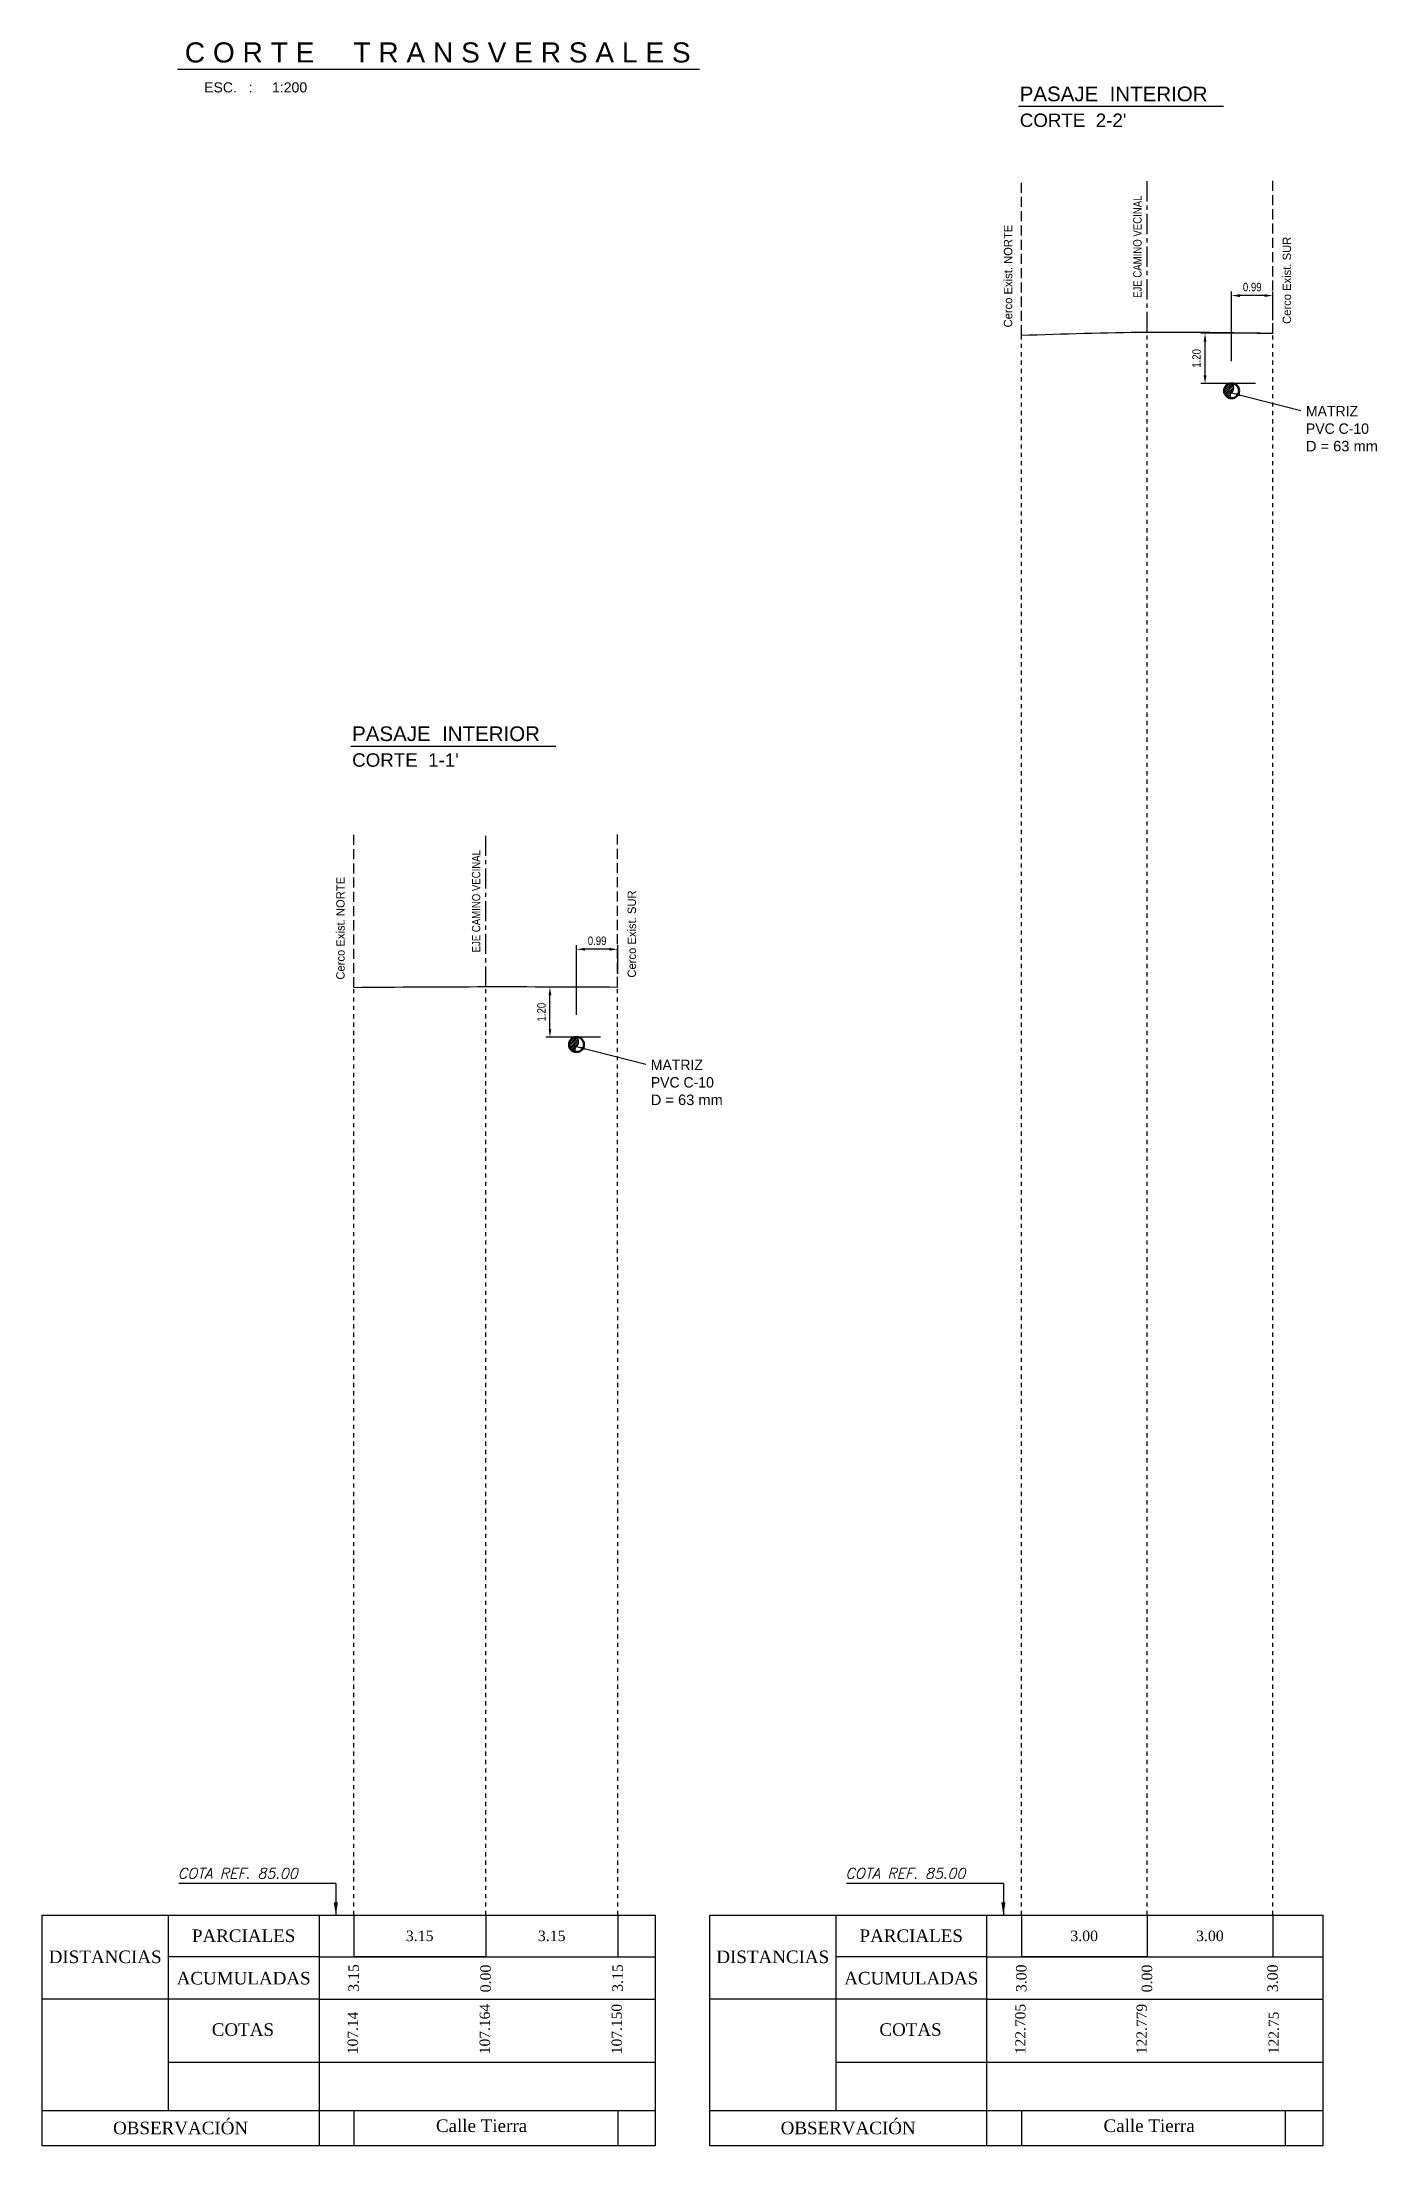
# Model space of a CAD drawing. Header units: metres. Extents: x 244933 to 246143, y 6126180 to 6128142.
# Drawn here: x 245228.3 to 245260.1, y 6126192.9 to 6126243.1 of the extents above; entities that cross this region are included whole.
import ezdxf

# ---------------------------------------------------------------- set-up
doc = ezdxf.new("R2010")
doc.units = ezdxf.units.M
doc.header["$LTSCALE"] = 2
doc.header["$MEASUREMENT"] = 0
doc.header["$PDMODE"] = 34
doc.header["$PDSIZE"] = 0.066667
for name, pattern in [('ACAD_ISO02W100', [15, 12, -3]), ('ACAD_ISO04W100', [30, 24, -3, 0, -3]), ('CENTER', [2, 1.25, -0.25, 0.25, -0.25])]:
    doc.linetypes.add(name, pattern=pattern)
doc.layers.get('Defpoints').update_dxf_attribs({"linetype": 'CONTINUOUS'})
for name, color, linetype in [('0_COTA', 7, 'CONTINUOUS'), ('0_TEXTO', 7, 'CONTINUOUS'), ('CB_CERCO-ALAMBRADO', 2, 'Cerco'), ('CERCO', 153, 'CERCO_A1'), ('CORTE-TRNV', 7, 'CONTINUOUS'), ('kilometro', 7, 'CONTINUOUS'), ('LONG_01-DIST-PAR', 7, 'CONTINUOUS'), ('LONG_02-DIST-ACUM', 7, 'CONTINUOUS'), ('TRANS_03-COTA-CANAL-BORDE', 7, 'CONTINUOUS'), ('TRANSVERSALES', 7, 'CONTINUOUS')]:
    doc.layers.add(name, color=color, linetype=linetype)
doc.layers.add('AS-PVC0200', color=1, linetype='CONTINUOUS', lineweight=50)
doc.styles.add('01_Párrafo', font='ARIALN.TTF', dxfattribs={"height": 0.002})
doc.styles.add('2-100', font='ARIALN.TTF', dxfattribs={"height": 0.2})
doc.styles.add('ARIAL', font='arial.ttf', dxfattribs={"height": 7})
doc.styles.add('estilo2', font='romantic.ttf')
doc.styles.add('ITALIC', font='ITALIC')
doc.linetypes.add('Cerco', pattern='A,0.0123,[130,ltypeshp.shx,S=0.001,R=-45,X=0,Y=0],0,[130,ltypeshp.shx,S=0.001,R=45,X=0,Y=0],0.0001', length=0.0124)
doc.linetypes.add('CERCO_A1', pattern='A,7.5,["X",Standard,S=2,R=0,X=0,Y=-1],7.5', length=15)
doc.dimstyles.new('100', dxfattribs={"dimscale": 100, "dimtxt": 0.2, "dimasz": 0.002, "dimexe": 0.001, "dimexo": 0.003, "dimgap": 0.001, "dimtad": 1, "dimzin": 0, "dimdsep": 46, "dimtxsty": '2-100', "dimcen": 0, "dimclrd": 256, "dimclre": 256, "dimclrt": 256, "dimadec": 0, "dimazin": 0, "dimtfac": 1, "dimtix": 1, "dimtmove": 0, "dimatfit": 2, "dimfxl": 1, "dimtolj": 1, "dimtzin": 0, "dimarcsym": 0})
doc.dimstyles.new('100$7', dxfattribs={"dimscale": 100, "dimtxt": 0.2, "dimasz": 0.002, "dimexe": 0.001, "dimexo": 0.004, "dimgap": 0.001, "dimtad": 0, "dimzin": 0, "dimdsep": 46, "dimtxsty": '2-100', "dimcen": 0, "dimclrd": 256, "dimclre": 256, "dimclrt": 256, "dimadec": 0, "dimazin": 0, "dimtfac": 1, "dimtmove": 0, "dimatfit": 2, "dimfxl": 1, "dimtolj": 1, "dimtzin": 0, "dimarcsym": 0})
doc.dimstyles.new('Dim_Trans-100-Acum', dxfattribs={"dimscale": 100, "dimtxt": 0.002, "dimasz": 0.002, "dimexe": 0.001, "dimexo": 0.003, "dimgap": 0.001, "dimtad": 0, "dimjust": 4, "dimzin": 0, "dimdsep": 46, "dimtxsty": 'Standard', "dimblk": 'NONE', "dimcen": 0, "dimse1": 1, "dimse2": 1, "dimsd1": 1, "dimsd2": 1, "dimclrd": 256, "dimclre": 256, "dimclrt": 256, "dimadec": 0, "dimazin": 0, "dimtp": 95, "dimtfac": 1, "dimtix": 1, "dimtofl": 0, "dimtmove": 1, "dimatfit": 2, "dimldrblk": 'NONE', "dimfxl": 0.003, "dimfxlon": 1, "dimtolj": 1, "dimtzin": 12, "dimlwd": -1, "dimlwe": -1, "dimarcsym": 0})

msp = doc.modelspace()

# ---------------------------------------------------------------- texts
at = {"layer": '0_TEXTO', "style": '01_Párrafo'}
for p in [(245254.501, 6126237.014), (245238.718, 6126221.393)]:
    msp.add_text('EJE CAMINO VECINAL', height=0.2, rotation=90, dxfattribs=at).set_placement(p)
at = {"layer": 'CORTE-TRNV', "color": 5, "style": 'ARIAL'}
msp.add_text('C O R T E     T R A N S V E R S A L E S', height=0.48, dxfattribs=at).set_placement((245231.666, 6126242.633))
at = {"layer": 'CORTE-TRNV', "color": 7, "style": 'ARIAL'}
for s, height, p in [('ESC.   :     1:200', 0.24, (245232.126, 6126241.919)), ('PASAJE  INTERIOR ', 0.35, (245251.591, 6126241.708)), ("CORTE  2-2'", 0.32, (245251.593, 6126241.094)), ('PASAJE  INTERIOR ', 0.35, (245235.659, 6126226.438)), ("CORTE  1-1'", 0.32, (245235.66, 6126225.825))]:
    msp.add_text(s, height=height, dxfattribs=at).set_placement(p)
at = {"layer": 'CORTE-TRNV', "color": 7, "char_height": 0.25, "attachment_point": 4, "style": 'ARIAL'}
for insert in [(245258.422, 6126233.892), (245242.787, 6126218.29)]:
    msp.add_mtext('{\\fCentury Gothic|b0|i0|c0|p34;\\C256;MATRIZ\\PPVC C-10 \\P\\A1;\\fArial|b0|i0|c0|p34;\\C7;D = 63 mm}', dxfattribs=dict(at, insert=insert))
at = {"layer": 'LONG_02-DIST-ACUM', "style": 'estilo2'}
for s, p in [('107.14', (245235.796, 6126195.097, 0.489)), ('107.164', (245238.946, 6126195.097, 0.489)), ('107.150', (245242.096, 6126195.097, 0.489)), ('122.705', (245251.729, 6126195.097, 0.489)), ('122.779', (245254.624, 6126195.097, 0.489)), ('122.75', (245257.774, 6126195.097, 0.489))]:
    msp.add_text(s, height=0.2446, rotation=90, dxfattribs=at).set_placement(p)
at = {"layer": 'TRANS_03-COTA-CANAL-BORDE'}
for s, p in [('Cerco Exist. NORTE', (245251.413, 6126236.309)), ('Cerco Exist. SUR', (245258.067, 6126236.394)), ('Cerco Exist. NORTE', (245235.48, 6126220.744)), ('Cerco Exist. SUR', (245242.433, 6126220.792))]:
    msp.add_text(s, height=0.2, rotation=90, dxfattribs=at).set_placement(p)
at = {"layer": 'TRANSVERSALES'}
for s, height, style, p in [('COTA REF. 85.00', 0.25, 'ITALIC', (245231.5, 6126199.29)), ('COTA REF. 85.00', 0.25, 'ITALIC', (245247.433, 6126199.29)), ('Calle Tierra', 0.3, 'estilo2', (245237.659, 6126193.24)), ('Calle Tierra', 0.3, 'estilo2', (245253.592, 6126193.24))]:
    msp.add_text(s, height=height, dxfattribs=dict(at, style=style)).set_placement(p)
at = {"layer": 'TRANSVERSALES', "char_height": 0.3, "width": 3.6, "attachment_point": 5, "style": 'estilo2'}
for s, insert in [('\\pxqc;PARCIALES', (245233.07, 6126197.922)), ('\\pxqc;PARCIALES', (245249.002, 6126197.922)), ('\\pxqc;DISTANCIAS', (245229.765, 6126197.419)), ('\\pxqc;DISTANCIAS', (245245.697, 6126197.419)), ('\\pxqc;ACUMULADAS', (245233.07, 6126196.909)), ('\\pxqc;ACUMULADAS', (245249.002, 6126196.909)), ('\\pxqc;COTAS', (245233.052, 6126195.683)), ('\\pxqc;COTAS', (245248.985, 6126195.683)), ('OBSERVACIÓN', (245231.565, 6126193.333)), ('OBSERVACIÓN', (245247.497, 6126193.333))]:
    msp.add_mtext(s, dxfattribs=dict(at, insert=insert))

# ---------------------------------------------------------------- blocks, each defined once
blk = doc.blocks.new('*D107')
at = {"layer": 'Defpoints', "color": 0, "transparency": 16777216}
for p in [(245238.847, 6126198.419), (245238.847, 6126198.419), (245238.847, 6126197.419)]:
    blk.add_point(p, dxfattribs=at)
at = {"layer": 'LONG_02-DIST-ACUM', "transparency": 16777216}
for q in [(245238.747, 6126197.419), (245238.947, 6126197.419)]:
    blk.add_line((245238.847, 6126197.419), q, dxfattribs=at)
at = {"layer": 'LONG_02-DIST-ACUM', "transparency": 16777216, "insert": (245238.847, 6126196.904), "char_height": 0.25, "attachment_point": 5, "rotation": 90, "style": 'estilo2'}
blk.add_mtext('\\A1;0.00', dxfattribs=at)
blk = doc.blocks.new('_None')
blk = doc.blocks.new('*D108')
at = {"layer": 'Defpoints', "color": 0, "transparency": 16777216}
for p in [(245238.847, 6126198.419), (245238.847, 6126198.419), (245238.847, 6126197.419)]:
    blk.add_point(p, dxfattribs=at)
at = {"layer": 'LONG_02-DIST-ACUM', "transparency": 16777216}
for q in [(245238.747, 6126197.419), (245238.947, 6126197.419)]:
    blk.add_line((245238.847, 6126197.419), q, dxfattribs=at)
at = {"layer": 'LONG_02-DIST-ACUM', "transparency": 16777216, "insert": (245238.847, 6126196.904), "char_height": 0.25, "attachment_point": 5, "rotation": 90, "style": 'estilo2'}
blk.add_mtext('\\A1;0.00', dxfattribs=at)
blk = doc.blocks.new('*D109')
at = {"layer": 'Defpoints', "color": 0, "transparency": 16777216}
for p in [(245235.697, 6126198.419), (245238.847, 6126198.419), (245235.697, 6126197.419)]:
    blk.add_point(p, dxfattribs=at)
at = {"layer": 'LONG_02-DIST-ACUM', "transparency": 16777216}
blk.add_line((245238.847, 6126197.419), (245235.697, 6126197.419), dxfattribs=at)
at = {"layer": 'LONG_02-DIST-ACUM', "transparency": 16777216, "insert": (245235.697, 6126196.915), "char_height": 0.25, "attachment_point": 5, "rotation": 90, "style": 'estilo2'}
blk.add_mtext('\\A1;3.15', dxfattribs=at)
blk = doc.blocks.new('*D102')
at = {"layer": '0_COTA', "lineweight": -2, "transparency": 16777216}
for p, q in [((245241.695, 6126220.567), (245240.28, 6126220.567)), ((245240.38, 6126219.569), (245240.38, 6126220.367)), ((245241.584, 6126219.369), (245240.28, 6126219.369))]:
    blk.add_line(p, q, dxfattribs=at)
at = {"layer": '0_COTA', "transparency": 16777216}
for points in [[(245240.347, 6126220.367), (245240.413, 6126220.367), (245240.38, 6126220.567)], [(245240.347, 6126219.569), (245240.413, 6126219.569), (245240.38, 6126219.369)]]:
    blk.add_solid(points, dxfattribs=at)
at = {"layer": 'Defpoints', "color": 0, "transparency": 16777216}
for p in [(245240.38, 6126220.567), (245241.995, 6126220.567), (245241.884, 6126219.369)]:
    blk.add_point(p, dxfattribs=at)
at = {"layer": '0_COTA', "transparency": 16777216, "insert": (245240.178, 6126219.968), "char_height": 0.2, "attachment_point": 5, "rotation": 90, "style": '2-100'}
blk.add_mtext('\\A1;1.20', dxfattribs=at)
blk = doc.blocks.new('*D103')
at = {"layer": '0_COTA', "lineweight": -2, "transparency": 16777216}
for p, q in [((245241.013, 6126219.902), (245241.013, 6126221.568)), ((245241.799, 6126221.468), (245241.213, 6126221.468)), ((245241.999, 6126220.882), (245241.999, 6126221.568))]:
    blk.add_line(p, q, dxfattribs=at)
at = {"layer": '0_COTA', "transparency": 16777216}
for points in [[(245241.213, 6126221.501), (245241.213, 6126221.435), (245241.013, 6126221.468)], [(245241.799, 6126221.501), (245241.799, 6126221.435), (245241.999, 6126221.468)]]:
    blk.add_solid(points, dxfattribs=at)
at = {"layer": 'Defpoints', "color": 0, "transparency": 16777216}
for p in [(245241.013, 6126221.468), (245241.999, 6126220.582), (245241.013, 6126219.602)]:
    blk.add_point(p, dxfattribs=at)
at = {"layer": '0_COTA', "transparency": 16777216, "insert": (245241.506, 6126221.67), "char_height": 0.2, "attachment_point": 5, "style": '2-100'}
blk.add_mtext('\\A1;0.99', dxfattribs=at)
blk = doc.blocks.new('*D104')
at = {"layer": 'Defpoints', "color": 0, "transparency": 16777216}
for p in [(245235.697, 6126198.419), (245238.847, 6126198.419), (245235.697, 6126197.919)]:
    blk.add_point(p, dxfattribs=at)
at = {"layer": 'LONG_02-DIST-ACUM', "transparency": 16777216, "insert": (245237.272, 6126197.919), "char_height": 0.25, "attachment_point": 5, "style": 'estilo2'}
blk.add_mtext('\\A1;3.15', dxfattribs=at)
blk = doc.blocks.new('*D105')
at = {"layer": 'Defpoints', "color": 0, "transparency": 16777216}
for p in [(245238.847, 6126198.419), (245241.997, 6126198.419), (245238.847, 6126197.919)]:
    blk.add_point(p, dxfattribs=at)
at = {"layer": 'LONG_02-DIST-ACUM', "transparency": 16777216, "insert": (245240.422, 6126197.919), "char_height": 0.25, "attachment_point": 5, "style": 'estilo2'}
blk.add_mtext('\\A1;3.15', dxfattribs=at)
blk = doc.blocks.new('*D106')
at = {"layer": 'Defpoints', "color": 0, "transparency": 16777216}
for p in [(245238.847, 6126198.419), (245241.997, 6126198.419), (245241.997, 6126197.419)]:
    blk.add_point(p, dxfattribs=at)
at = {"layer": 'LONG_02-DIST-ACUM', "transparency": 16777216}
blk.add_line((245238.847, 6126197.419), (245241.997, 6126197.419), dxfattribs=at)
at = {"layer": 'LONG_02-DIST-ACUM', "transparency": 16777216, "insert": (245241.997, 6126196.915), "char_height": 0.25, "attachment_point": 5, "rotation": 90, "style": 'estilo2'}
blk.add_mtext('\\A1;3.15', dxfattribs=at)
blk = doc.blocks.new('*D190')
at = {"layer": 'Defpoints', "color": 0, "transparency": 16777216}
for p in [(245254.63, 6126198.419), (245254.63, 6126198.419), (245254.63, 6126197.419)]:
    blk.add_point(p, dxfattribs=at)
at = {"layer": 'LONG_02-DIST-ACUM', "transparency": 16777216}
for q in [(245254.53, 6126197.419), (245254.73, 6126197.419)]:
    blk.add_line((245254.63, 6126197.419), q, dxfattribs=at)
at = {"layer": 'LONG_02-DIST-ACUM', "transparency": 16777216, "insert": (245254.63, 6126196.904), "char_height": 0.25, "attachment_point": 5, "rotation": 90, "style": 'estilo2'}
blk.add_mtext('\\A1;0.00', dxfattribs=at)
blk = doc.blocks.new('*D191')
at = {"layer": 'Defpoints', "color": 0, "transparency": 16777216}
for p in [(245254.63, 6126198.419), (245254.63, 6126198.419), (245254.63, 6126197.419)]:
    blk.add_point(p, dxfattribs=at)
at = {"layer": 'LONG_02-DIST-ACUM', "transparency": 16777216}
for q in [(245254.53, 6126197.419), (245254.73, 6126197.419)]:
    blk.add_line((245254.63, 6126197.419), q, dxfattribs=at)
at = {"layer": 'LONG_02-DIST-ACUM', "transparency": 16777216, "insert": (245254.63, 6126196.904), "char_height": 0.25, "attachment_point": 5, "rotation": 90, "style": 'estilo2'}
blk.add_mtext('\\A1;0.00', dxfattribs=at)
blk = doc.blocks.new('*D186')
at = {"layer": 'Defpoints', "color": 0, "transparency": 16777216}
for p in [(245251.63, 6126198.419), (245254.63, 6126198.419), (245251.63, 6126197.419)]:
    blk.add_point(p, dxfattribs=at)
at = {"layer": 'LONG_02-DIST-ACUM', "transparency": 16777216}
blk.add_line((245254.63, 6126197.419), (245251.63, 6126197.419), dxfattribs=at)
at = {"layer": 'LONG_02-DIST-ACUM', "transparency": 16777216, "insert": (245251.63, 6126196.908), "char_height": 0.25, "attachment_point": 5, "rotation": 90, "style": 'estilo2'}
blk.add_mtext('\\A1;3.00', dxfattribs=at)
blk = doc.blocks.new('*D187')
at = {"layer": 'Defpoints', "color": 0, "transparency": 16777216}
for p in [(245251.63, 6126198.419), (245254.63, 6126198.419), (245251.63, 6126197.919)]:
    blk.add_point(p, dxfattribs=at)
at = {"layer": 'LONG_02-DIST-ACUM', "transparency": 16777216, "insert": (245253.13, 6126197.919), "char_height": 0.25, "attachment_point": 5, "style": 'estilo2'}
blk.add_mtext('\\A1;3.00', dxfattribs=at)
blk = doc.blocks.new('*D188')
at = {"layer": 'Defpoints', "color": 0, "transparency": 16777216}
for p in [(245254.63, 6126198.419), (245257.63, 6126198.419), (245254.63, 6126197.919)]:
    blk.add_point(p, dxfattribs=at)
at = {"layer": 'LONG_02-DIST-ACUM', "transparency": 16777216, "insert": (245256.13, 6126197.919), "char_height": 0.25, "attachment_point": 5, "style": 'estilo2'}
blk.add_mtext('\\A1;3.00', dxfattribs=at)
blk = doc.blocks.new('*D189')
at = {"layer": 'Defpoints', "color": 0, "transparency": 16777216}
for p in [(245254.63, 6126198.419), (245257.63, 6126198.419), (245257.63, 6126197.419)]:
    blk.add_point(p, dxfattribs=at)
at = {"layer": 'LONG_02-DIST-ACUM', "transparency": 16777216}
blk.add_line((245254.63, 6126197.419), (245257.63, 6126197.419), dxfattribs=at)
at = {"layer": 'LONG_02-DIST-ACUM', "transparency": 16777216, "insert": (245257.63, 6126196.908), "char_height": 0.25, "attachment_point": 5, "rotation": 90, "style": 'estilo2'}
blk.add_mtext('\\A1;3.00', dxfattribs=at)
blk = doc.blocks.new('*D192')
at = {"layer": '0_COTA', "lineweight": -2, "transparency": 16777216}
for p, q in [((245257.33, 6126236.169), (245255.915, 6126236.169)), ((245256.015, 6126235.17), (245256.015, 6126235.969)), ((245257.218, 6126234.97), (245255.915, 6126234.97))]:
    blk.add_line(p, q, dxfattribs=at)
at = {"layer": '0_COTA', "transparency": 16777216}
for points in [[(245255.981, 6126235.969), (245256.048, 6126235.969), (245256.015, 6126236.169)], [(245255.981, 6126235.17), (245256.048, 6126235.17), (245256.015, 6126234.97)]]:
    blk.add_solid(points, dxfattribs=at)
at = {"layer": 'Defpoints', "color": 0, "transparency": 16777216}
for p in [(245256.015, 6126236.169), (245257.63, 6126236.169), (245257.518, 6126234.97)]:
    blk.add_point(p, dxfattribs=at)
at = {"layer": '0_COTA', "transparency": 16777216, "insert": (245255.812, 6126235.57), "char_height": 0.2, "attachment_point": 5, "rotation": 90, "style": '2-100'}
blk.add_mtext('\\A1;1.20', dxfattribs=at)
blk = doc.blocks.new('*D193')
at = {"layer": '0_COTA', "lineweight": -2, "transparency": 16777216}
for p, q in [((245256.648, 6126235.504), (245256.648, 6126237.17)), ((245257.434, 6126237.07), (245256.848, 6126237.07)), ((245257.634, 6126236.484), (245257.634, 6126237.17))]:
    blk.add_line(p, q, dxfattribs=at)
at = {"layer": '0_COTA', "transparency": 16777216}
for points in [[(245256.848, 6126237.103), (245256.848, 6126237.036), (245256.648, 6126237.07)], [(245257.434, 6126237.103), (245257.434, 6126237.036), (245257.634, 6126237.07)]]:
    blk.add_solid(points, dxfattribs=at)
at = {"layer": 'Defpoints', "color": 0, "transparency": 16777216}
for p in [(245256.648, 6126237.07), (245257.634, 6126236.184), (245256.648, 6126235.204)]:
    blk.add_point(p, dxfattribs=at)
at = {"layer": '0_COTA', "transparency": 16777216, "insert": (245257.141, 6126237.272), "char_height": 0.2, "attachment_point": 5, "style": '2-100'}
blk.add_mtext('\\A1;0.99', dxfattribs=at)

# ---------------------------------------------------------------- dimensions: what is measured, and where the dimension line sits
at = {"layer": '0_COTA'}
for base, p1, p2, picture, middle in [((245256.648, 6126237.07), (245257.634, 6126236.184), (245256.648, 6126235.204), '*D193', (245257.141, 6126237.272)), ((245241.013, 6126221.468), (245241.999, 6126220.582), (245241.013, 6126219.602), '*D103', (245241.506, 6126221.67))]:
    dim = msp.add_linear_dim(base=base, p1=p1, p2=p2, dimstyle='100', override={"dimtmove": 1, "dimatfit": 3}, dxfattribs=at)
    dim.commit()
    dim.dimension.update_dxf_attribs({"geometry": picture, "text_midpoint": middle})
for base, p1, p2, picture, middle in [((245256.015, 6126236.169), (245257.518, 6126234.97), (245257.63, 6126236.169), '*D192', (245255.812, 6126235.57)), ((245240.38, 6126220.567), (245241.884, 6126219.369), (245241.995, 6126220.567), '*D102', (245240.178, 6126219.968))]:
    dim = msp.add_linear_dim(base=base, p1=p1, p2=p2, angle=90, dimstyle='100', override={"dimtmove": 1, "dimatfit": 3}, dxfattribs=at)
    dim.commit()
    dim.dimension.update_dxf_attribs({"geometry": picture, "text_midpoint": middle})
at = {"layer": 'LONG_02-DIST-ACUM'}
for base, p1, p2, picture, middle in [((245235.697, 6126197.419), (245238.847, 6126198.419), (245235.697, 6126198.419), '*D109', (245235.697, 6126196.915)), ((245238.84704675, 6126197.41909356), (245238.84704676, 6126198.41909352), (245238.84704675, 6126198.41909354), '*D108', (245238.84704675, 6126196.90437463)), ((245241.997, 6126197.419), (245238.847, 6126198.419), (245241.997, 6126198.419), '*D106', (245241.997, 6126196.915)), ((245251.63, 6126197.419), (245254.63, 6126198.419), (245251.63, 6126198.419), '*D186', (245251.63, 6126196.908)), ((245254.629707551, 6126197.419093437), (245254.629707552, 6126198.419093398), (245254.629707551, 6126198.419093418), '*D191', (245254.629707551, 6126196.904374503)), ((245257.63, 6126197.419), (245254.63, 6126198.419), (245257.63, 6126198.419), '*D189', (245257.63, 6126196.908))]:
    dim = msp.add_linear_dim(base=base, p1=p1, p2=p2, angle=180, dimstyle='Dim_Trans-100-Acum', override={"dimtxt": 0.0025, "dimasz": 0.001, "dimtxsty": 'estilo2'}, dxfattribs=at)
    dim.commit()
    dim.dimension.update_dxf_attribs({"geometry": picture, "text_midpoint": middle})
for base, p1, p2, override, picture, middle in [((245235.697, 6126197.919), (245238.847, 6126198.419), (245235.697, 6126198.419), {"dimtxt": 0.0025, "dimasz": 0.001, "dimjust": 0, "dimtxsty": 'estilo2'}, '*D104', (245237.272, 6126197.919)), ((245238.847046756, 6126197.419093526), (245238.847046756, 6126198.419093548), (245238.847046756, 6126198.419093548), {"dimtxt": 0.0025, "dimasz": 0.001, "dimtxsty": 'estilo2'}, '*D107', (245238.847046756, 6126196.904374591)), ((245238.847, 6126197.919), (245241.997, 6126198.419), (245238.847, 6126198.419), {"dimtxt": 0.0025, "dimasz": 0.001, "dimjust": 0, "dimtxsty": 'estilo2'}, '*D105', (245240.422, 6126197.919)), ((245251.63, 6126197.919), (245254.63, 6126198.419), (245251.63, 6126198.419), {"dimtxt": 0.0025, "dimasz": 0.001, "dimjust": 0, "dimtxsty": 'estilo2'}, '*D187', (245253.13, 6126197.919)), ((245254.629707552, 6126197.419093401), (245254.629707552, 6126198.419093424), (245254.629707552, 6126198.419093424), {"dimtxt": 0.0025, "dimasz": 0.001, "dimtxsty": 'estilo2'}, '*D190', (245254.629707552, 6126196.904374466)), ((245254.63, 6126197.919), (245257.63, 6126198.419), (245254.63, 6126198.419), {"dimtxt": 0.0025, "dimasz": 0.001, "dimjust": 0, "dimtxsty": 'estilo2'}, '*D188', (245256.13, 6126197.919))]:
    dim = msp.add_linear_dim(base=base, p1=p1, p2=p2, dimstyle='Dim_Trans-100-Acum', override=override, dxfattribs=at)
    dim.commit()
    dim.dimension.update_dxf_attribs({"geometry": picture, "text_midpoint": middle})

# ---------------------------------------------------------------- hatches: boundary and pattern name
at = {"layer": 'CORTE-TRNV'}
h = msp.add_hatch(dxfattribs=at)
h.set_pattern_fill('ANSI31', color=8, scale=0.255, style=0)
h.set_pattern_definition([(45, (241821.376708, 6127426.286753), (-0.02253902865, 0.02253902865), [])])
h.paths.add_polyline_path([(245256.479, 6126234.797, 0.376871), (245256.634, 6126234.621, -0.501899), (245256.648, 6126234.746, 0.41225), (245256.657, 6126234.975, 0.414214)])
h = msp.add_hatch(dxfattribs=at)
h.set_pattern_fill('ANSI31', color=8, scale=0.255, style=0)
h.set_pattern_definition([(45, (241805.742083, 6127410.685043), (-0.02253902865, 0.02253902865), [])])
h.paths.add_polyline_path([(245240.845, 6126219.195, 0.376871), (245241, 6126219.019, -0.501899), (245241.013, 6126219.145, 0.41225), (245241.022, 6126219.373, 0.414214)])

# ---------------------------------------------------------------- linework, layer by layer
at = {"layer": 'AS-PVC0200'}
for centre in [(245256.648, 6126234.797), (245241.013, 6126219.195)]:
    msp.add_circle(centre, 0.178, dxfattribs=at)
at = {"layer": 'CB_CERCO-ALAMBRADO', "color": 3, "linetype": 'ACAD_ISO02W100', "ltscale": 0.01}
for points in [[(245251.63, 6126236.124), (245251.63, 6126239.769)], [(245257.63, 6126236.169), (245257.629, 6126239.805)], [(245235.697, 6126220.559), (245235.697, 6126224.204)], [(245241.995, 6126220.567), (245241.994, 6126224.204)]]:
    msp.add_lwpolyline(points, dxfattribs=at)
at = {"layer": 'CB_CERCO-ALAMBRADO', "color": 3, "linetype": 'ACAD_ISO04W100', "ltscale": 0.01}
for points in [[(245254.63, 6126236.198), (245254.63, 6126239.826)], [(245238.847, 6126220.576), (245238.847, 6126224.204)]]:
    msp.add_lwpolyline(points, dxfattribs=at)
at = {"layer": 'CERCO'}
msp.add_spline([(245251.63, 6126236.124), (245254.63, 6126236.198), (245257.63, 6126236.169)], degree=3, dxfattribs=at)
msp.add_open_spline([(245235.697, 6126220.559), (245236.747, 6126220.568), (245238.846, 6126220.582), (245240.946, 6126220.573), (245241.995, 6126220.567)], degree=3, knots=[0.827506, 0.827506, 0.827506, 0.827506, 3.977561, 7.125618, 7.125618, 7.125618, 7.125618], dxfattribs=at)
at = {"layer": 'CORTE-TRNV'}
msp.add_line((245231.491, 6126242.475), (245243.948, 6126242.475), dxfattribs=at)
at = {"layer": 'CORTE-TRNV', "color": 7}
for p, q in [((245251.563, 6126241.588), (245256.457, 6126241.588)), ((245235.63, 6126226.319), (245240.524, 6126226.319))]:
    msp.add_line(p, q, dxfattribs=at)
at = {"layer": 'CORTE-TRNV', "color": 5}
for points in [[(245242.892, 6126198.419), (245242.892, 6126192.908), (245228.259, 6126192.908), (245228.259, 6126198.419), (245235.697, 6126198.419)], [(245234.87, 6126198.419), (245234.87, 6126192.908)], [(245258.825, 6126198.419), (245258.825, 6126192.908), (245244.192, 6126192.908), (245244.192, 6126198.419), (245251.63, 6126198.419)], [(245250.802, 6126198.419), (245250.802, 6126192.908)]]:
    msp.add_lwpolyline(points, dxfattribs=at)
at = {"layer": 'CORTE-TRNV', "color": 7}
for centre, radius, start, end in [((245256.537, 6126234.865), 0.162, 312.8368, 42.4525), ((245256.688, 6126234.679), 0.0786, 120.5553, 227.1634), ((245241.053, 6126219.077), 0.0786, 120.5553, 227.1634), ((245240.903, 6126219.263), 0.162, 312.8368, 42.4525)]:
    msp.add_arc(centre, radius, start, end, dxfattribs=at)
at = {"layer": 'kilometro'}
for p, q in [((245235.697, 6126193.751), (245235.697, 6126192.908)), ((245241.997, 6126193.751), (245241.997, 6126192.908)), ((245251.63, 6126193.751), (245251.63, 6126192.908)), ((245257.93, 6126193.751), (245257.93, 6126192.908))]:
    msp.add_line(p, q, dxfattribs=at)
at = {"layer": 'LONG_01-DIST-PAR'}
for p, q in [((245235.697, 6126198.419), (245235.697, 6126197.419)), ((245241.997, 6126198.419), (245241.997, 6126197.419)), ((245241.997, 6126198.419), (245241.997, 6126197.419)), ((245251.63, 6126198.419), (245251.63, 6126197.419)), ((245257.63, 6126198.419), (245257.63, 6126197.419)), ((245257.63, 6126198.419), (245257.63, 6126197.419))]:
    msp.add_line(p, q, dxfattribs=at)
at = {"layer": 'TRANSVERSALES', "color": 8, "linetype": 'CENTER', "ltscale": 0.004}
for p, q in [((245251.63, 6126198.419), (245251.63, 6126236.124)), ((245254.63, 6126198.419), (245254.63, 6126236.198)), ((245257.63, 6126198.419), (245257.63, 6126236.169)), ((245235.697, 6126198.419), (245235.697, 6126220.559)), ((245238.847, 6126198.419), (245238.847, 6126220.559)), ((245241.999, 6126198.419), (245241.995, 6126220.567))]:
    msp.add_line(p, q, dxfattribs=at)
at = {"layer": 'TRANSVERSALES'}
for p, q in [((245235.27, 6126199.169), (245231.526, 6126199.169)), ((245251.202, 6126199.169), (245247.459, 6126199.169)), ((245228.259, 6126198.419), (245242.892, 6126198.419)), ((245231.27, 6126198.419), (245231.27, 6126196.919)), ((245235.697, 6126198.419), (245235.697, 6126197.419)), ((245238.847, 6126198.419), (245238.847, 6126197.419)), ((245244.192, 6126198.419), (245258.825, 6126198.419)), ((245247.202, 6126198.419), (245247.202, 6126196.919)), ((245251.63, 6126198.419), (245251.63, 6126197.419)), ((245254.63, 6126198.419), (245254.63, 6126197.419)), ((245234.87, 6126197.419), (245231.27, 6126197.419)), ((245234.87, 6126197.419), (245242.892, 6126197.419)), ((245250.802, 6126197.419), (245247.202, 6126197.419)), ((245250.802, 6126197.419), (245258.825, 6126197.419)), ((245231.27, 6126196.919), (245231.27, 6126193.751)), ((245247.202, 6126196.919), (245247.202, 6126193.751)), ((245234.87, 6126196.408), (245228.259, 6126196.408)), ((245234.87, 6126196.408), (245242.892, 6126196.408)), ((245250.802, 6126196.408), (245244.192, 6126196.408)), ((245250.802, 6126196.408), (245258.825, 6126196.408)), ((245231.27, 6126194.908), (245242.892, 6126194.908)), ((245247.202, 6126194.908), (245258.825, 6126194.908)), ((245228.259, 6126193.751), (245242.892, 6126193.751)), ((245244.192, 6126193.751), (245258.825, 6126193.751))]:
    msp.add_line(p, q, dxfattribs=at)
for points in [[(245235.27, 6126199.169), (245235.27, 6126198.419)], [(245251.202, 6126199.169), (245251.202, 6126198.419)], [(245234.87, 6126198.419), (245234.87, 6126194.908)], [(245250.802, 6126198.419), (245250.802, 6126194.908)]]:
    msp.add_lwpolyline(points, dxfattribs=at)
for points in [[(245235.32, 6126198.719), (245235.27, 6126198.419), (245235.22, 6126198.719)], [(245251.252, 6126198.719), (245251.202, 6126198.419), (245251.152, 6126198.719)]]:
    msp.add_solid(points, dxfattribs=at)

msp.set_redraw_order([(e.dxf.handle, doc.entitydb.next_handle()) for e in msp.query("TEXT MTEXT ATTDEF DIMENSION ARC_DIMENSION")])  # texts and dimensions are drawn at this point

# ---------------------------------------------------------------- leaders
at = {"layer": 'TRANSVERSALES'}
for points in [[(245256.648, 6126234.746), (245258.304, 6126234.33)], [(245241.013, 6126219.145), (245242.669, 6126218.728)]]:
    msp.add_leader(points, dimstyle='100$7', dxfattribs=at)

doc.saveas('drawing.dxf')
